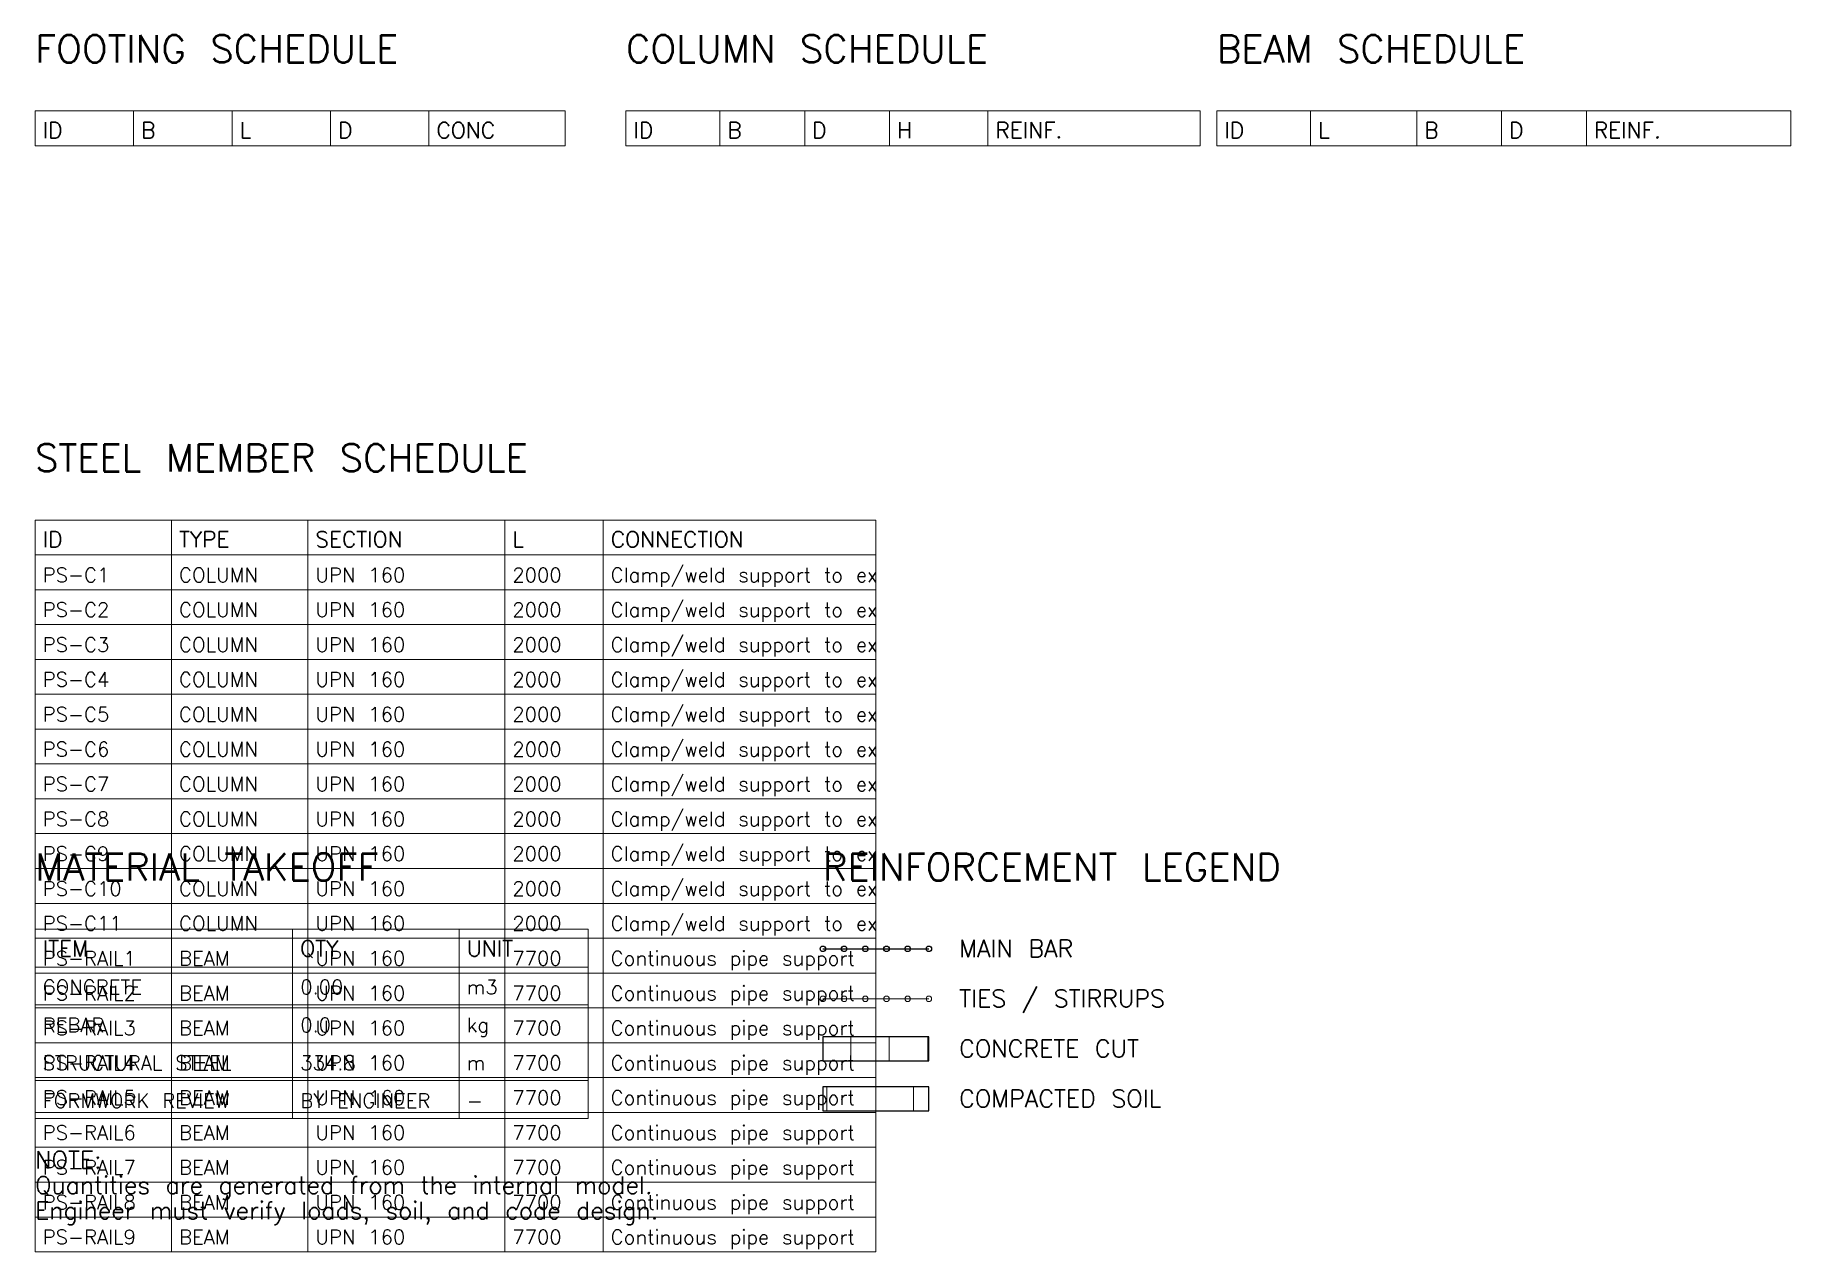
# Model space of a CAD drawing. Header units: millimetres. Extents: x -700 to 169160, y -35650 to 6360.
# Drawn here: x 82500 to 94090, y -29550 to -21520 of the extents above; entities that cross this region are included whole.
import ezdxf

# ---------------------------------------------------------------- set-up
doc = ezdxf.new("R2010")
doc.units = ezdxf.units.MM
for name, color, linetype, lineweight in [('SAI-A-BORDER', 7, 'Continuous', 25), ('SAI-A-TEXT', 4, 'Continuous', 13), ('SAI-A-TITLE', 6, 'Continuous', 30), ('SAI-H-CONCRETE', 8, 'Continuous', 13), ('SAI-H-SOIL', 8, 'Continuous', 13), ('SAI-S-REBAR', 1, 'Continuous', 25), ('SAI-S-TIES', 3, 'Continuous', 20), ('SAI-SCHEDULE', 4, 'Continuous', 13)]:
    doc.layers.add(name, color=color, linetype=linetype, lineweight=lineweight)
doc.styles.add('SAI-STANDARD', font='txt.shx')

msp = doc.modelspace()

# ---------------------------------------------------------------- texts
at = {"layer": 'SAI-A-TEXT', "style": 'SAI-STANDARD'}
for s, p in [('MAIN BAR', (88600, -27605)), ('TIES / STIRRUPS', (88600, -27935)), ('CONCRETE CUT', (88600, -28265)), ('COMPACTED SOIL', (88600, -28595)), ('NOTE:', (82500, -29000)), ('Quantities are generated from the internal model.', (82500, -29167)), ('Engineer must verify loads, soil, and code design.', (82500, -29334))]:
    msp.add_text(s, height=115, dxfattribs=at).set_placement(p)
at = {"layer": 'SAI-A-TITLE', "style": 'SAI-STANDARD'}
for s, p in [('FOOTING SCHEDULE', (82500, -21700)), ('COLUMN SCHEDULE', (86400, -21700)), ('BEAM SCHEDULE', (90300, -21700)), ('STEEL MEMBER SCHEDULE', (82500, -24400)), ('MATERIAL TAKEOFF', (82500, -27100)), ('REINFORCEMENT LEGEND', (87700, -27100))]:
    msp.add_text(s, height=180, dxfattribs=at).set_placement(p)
at = {"layer": 'SAI-SCHEDULE', "style": 'SAI-STANDARD'}
for s, height, p in [('ID', 105, (82550, -22200)), ('B', 105, (83200, -22200)), ('L', 105, (83850, -22200)), ('D', 105, (84500, -22200)), ('CONC', 105, (85150, -22200)), ('ID', 105, (86450, -22200)), ('B', 105, (87070, -22200)), ('D', 105, (87630, -22200)), ('H', 105, (88190, -22200)), ('REINF.', 105, (88840, -22200)), ('ID', 105, (90350, -22200)), ('L', 105, (90970, -22200)), ('B', 105, (91670, -22200)), ('D', 105, (92230, -22200)), ('REINF.', 105, (92790, -22200)), ('ID', 105, (82550, -24900)), ('TYPE', 105, (83450, -24900)), ('SECTION', 105, (84350, -24900)), ('L', 105, (85650, -24900)), ('CONNECTION', 105, (86300, -24900)), ('Clamp/weld support to ex', 95, (86300, -25130)), ('PS-C1', 95, (82550, -25130)), ('COLUMN', 95, (83450, -25130)), ('UPN 160', 95, (84350, -25130)), ('2000', 95, (85650, -25130)), ('PS-C2', 95, (82550, -25360)), ('COLUMN', 95, (83450, -25360)), ('UPN 160', 95, (84350, -25360)), ('2000', 95, (85650, -25360)), ('Clamp/weld support to ex', 95, (86300, -25360)), ('PS-C3', 95, (82550, -25590)), ('COLUMN', 95, (83450, -25590)), ('UPN 160', 95, (84350, -25590)), ('2000', 95, (85650, -25590)), ('Clamp/weld support to ex', 95, (86300, -25590)), ('PS-C4', 95, (82550, -25820)), ('COLUMN', 95, (83450, -25820)), ('UPN 160', 95, (84350, -25820)), ('2000', 95, (85650, -25820)), ('Clamp/weld support to ex', 95, (86300, -25820)), ('PS-C5', 95, (82550, -26050)), ('COLUMN', 95, (83450, -26050)), ('UPN 160', 95, (84350, -26050)), ('2000', 95, (85650, -26050)), ('Clamp/weld support to ex', 95, (86300, -26050)), ('PS-C6', 95, (82550, -26280)), ('COLUMN', 95, (83450, -26280)), ('UPN 160', 95, (84350, -26280)), ('2000', 95, (85650, -26280)), ('Clamp/weld support to ex', 95, (86300, -26280)), ('PS-C7', 95, (82550, -26510)), ('COLUMN', 95, (83450, -26510)), ('UPN 160', 95, (84350, -26510)), ('2000', 95, (85650, -26510)), ('Clamp/weld support to ex', 95, (86300, -26510)), ('PS-C8', 95, (82550, -26740)), ('COLUMN', 95, (83450, -26740)), ('UPN 160', 95, (84350, -26740)), ('2000', 95, (85650, -26740)), ('Clamp/weld support to ex', 95, (86300, -26740)), ('PS-C9', 95, (82550, -26970)), ('COLUMN', 95, (83450, -26970)), ('UPN 160', 95, (84350, -26970)), ('2000', 95, (85650, -26970)), ('Clamp/weld support to ex', 95, (86300, -26970)), ('PS-C10', 95, (82550, -27200)), ('COLUMN', 95, (83450, -27200)), ('UPN 160', 95, (84350, -27200)), ('2000', 95, (85650, -27200)), ('Clamp/weld support to ex', 95, (86300, -27200)), ('PS-C11', 95, (82550, -27430)), ('COLUMN', 95, (83450, -27430)), ('UPN 160', 95, (84350, -27430)), ('2000', 95, (85650, -27430)), ('Clamp/weld support to ex', 95, (86300, -27430)), ('PS-RAIL1', 95, (82550, -27660)), ('ITEM', 105, (82550, -27600)), ('BEAM', 95, (83450, -27660)), ('QTY', 105, (84250, -27600)), ('UPN 160', 95, (84350, -27660)), ('UNIT', 105, (85350, -27600)), ('7700', 95, (85650, -27660)), ('Continuous pipe support ', 95, (86300, -27660)), ('CONCRETE', 95, (82550, -27850)), ('PS-RAIL2', 95, (82550, -27890)), ('BEAM', 95, (83450, -27890)), ('0.00', 95, (84250, -27850)), ('UPN 160', 95, (84350, -27890)), ('m3', 95, (85350, -27850)), ('7700', 95, (85650, -27890)), ('Continuous pipe support ', 95, (86300, -27890)), ('REBAR', 95, (82550, -28100)), ('PS-RAIL3', 95, (82550, -28120)), ('BEAM', 95, (83450, -28120)), ('0.0', 95, (84250, -28100)), ('UPN 160', 95, (84350, -28120)), ('kg', 95, (85350, -28100)), ('7700', 95, (85650, -28120)), ('Continuous pipe support ', 95, (86300, -28120)), ('STRUCTURAL STEEL', 95, (82550, -28350)), ('PS-RAIL4', 95, (82550, -28350)), ('BEAM', 95, (83450, -28350)), ('334.8', 95, (84250, -28350)), ('UPN 160', 95, (84350, -28350)), ('7700', 95, (85650, -28350)), ('Continuous pipe support ', 95, (86300, -28350)), ('m', 95, (85350, -28350)), ('PS-RAIL5', 95, (82550, -28580)), ('FORMWORK REVIEW', 95, (82550, -28600)), ('BEAM', 95, (83450, -28580)), ('BY ENGINEER', 95, (84250, -28600)), ('UPN 160', 95, (84350, -28580)), ('7700', 95, (85650, -28580)), ('Continuous pipe support ', 95, (86300, -28580)), ('-', 95, (85350, -28600)), ('PS-RAIL6', 95, (82550, -28810)), ('BEAM', 95, (83450, -28810)), ('UPN 160', 95, (84350, -28810)), ('7700', 95, (85650, -28810)), ('Continuous pipe support ', 95, (86300, -28810)), ('PS-RAIL7', 95, (82550, -29040)), ('BEAM', 95, (83450, -29040)), ('UPN 160', 95, (84350, -29040)), ('7700', 95, (85650, -29040)), ('Continuous pipe support ', 95, (86300, -29040)), ('PS-RAIL8', 95, (82550, -29270)), ('BEAM', 95, (83450, -29270)), ('UPN 160', 95, (84350, -29270)), ('7700', 95, (85650, -29270)), ('Continuous pipe support ', 95, (86300, -29270)), ('PS-RAIL9', 95, (82550, -29500)), ('BEAM', 95, (83450, -29500)), ('UPN 160', 95, (84350, -29500)), ('7700', 95, (85650, -29500)), ('Continuous pipe support ', 95, (86300, -29500))]:
    msp.add_text(s, height=height, dxfattribs=at).set_placement(p)

# ---------------------------------------------------------------- hatches: boundary and pattern name
at = {"layer": 'SAI-H-CONCRETE'}
h = msp.add_hatch(dxfattribs=at)
h.set_pattern_fill('ANSI31', scale=80, angle=45)
h.paths.add_polyline_path([(87700, -28290), (88400, -28290), (88400, -28130), (87700, -28130)])
at = {"layer": 'SAI-H-SOIL'}
h = msp.add_hatch(dxfattribs=at)
h.set_pattern_fill('ANSI32', scale=90, angle=45)
h.paths.add_polyline_path([(87700, -28620), (88400, -28620), (88400, -28460), (87700, -28460)])

# ---------------------------------------------------------------- linework, layer by layer
at = {"layer": 'SAI-A-BORDER'}
for points in [[(87700, -28290), (88400, -28290), (88400, -28130), (87700, -28130), (87700, -28290)], [(87700, -28620), (88400, -28620), (88400, -28460), (87700, -28460), (87700, -28620)]]:
    msp.add_lwpolyline(points, dxfattribs=at)
at = {"layer": 'SAI-S-REBAR'}
msp.add_line((87700, -27550), (88400, -27550), dxfattribs=at)
for centre in [(87700, -27550), (87840, -27550), (87980, -27550), (88120, -27550), (88260, -27550), (88400, -27550)]:
    msp.add_circle(centre, 18, dxfattribs=at)
at = {"layer": 'SAI-S-TIES'}
msp.add_line((87700, -27880), (88400, -27880), dxfattribs=at)
for centre in [(87700, -27880), (87840, -27880), (87980, -27880), (88120, -27880), (88260, -27880), (88400, -27880)]:
    msp.add_circle(centre, 18, dxfattribs=at)
at = {"layer": 'SAI-SCHEDULE'}
for p, q in [((82500, -22020), (82500, -22250)), ((83150, -22020), (83150, -22250)), ((83800, -22020), (83800, -22250)), ((84450, -22020), (84450, -22250)), ((85100, -22020), (85100, -22250)), ((86000, -22020), (86000, -22250)), ((86400, -22020), (86400, -22250)), ((87020, -22020), (87020, -22250)), ((87580, -22020), (87580, -22250)), ((88140, -22020), (88140, -22250)), ((88790, -22020), (88790, -22250)), ((90190, -22020), (90190, -22250)), ((90300, -22020), (90300, -22250)), ((90920, -22020), (90920, -22250)), ((91620, -22020), (91620, -22250)), ((92180, -22020), (92180, -22250)), ((92740, -22020), (92740, -22250)), ((94090, -22020), (94090, -22250)), ((82500, -22250), (86000, -22250)), ((86400, -22250), (90190, -22250)), ((90300, -22250), (94090, -22250)), ((82500, -24720), (82500, -29550)), ((83400, -24720), (83400, -29550)), ((84300, -24720), (84300, -29550)), ((85600, -24720), (85600, -29550)), ((86250, -24720), (86250, -29550)), ((88050, -24720), (88050, -29550)), ((82500, -24950), (88050, -24950)), ((82500, -25180), (88050, -25180)), ((82500, -25410), (88050, -25410)), ((82500, -25640), (88050, -25640)), ((82500, -25870), (88050, -25870)), ((82500, -26100), (88050, -26100)), ((82500, -26330), (88050, -26330)), ((82500, -26560), (88050, -26560)), ((82500, -26790), (88050, -26790)), ((82500, -27020), (88050, -27020)), ((82500, -27250), (88050, -27250)), ((82500, -27420), (82500, -28670)), ((84200, -27420), (84200, -28670)), ((85300, -27420), (85300, -28670)), ((86150, -27420), (86150, -28670)), ((82500, -27480), (88050, -27480)), ((82500, -27670), (86150, -27670)), ((82500, -27710), (88050, -27710)), ((82500, -27920), (86150, -27920)), ((82500, -27940), (88050, -27940)), ((82500, -28170), (88050, -28170)), ((82500, -28170), (86150, -28170)), ((82500, -28400), (88050, -28400)), ((82500, -28420), (86150, -28420)), ((82500, -28630), (88050, -28630)), ((82500, -28670), (86150, -28670)), ((82500, -28860), (88050, -28860)), ((82500, -29090), (88050, -29090)), ((82500, -29320), (88050, -29320)), ((82500, -29550), (88050, -29550))]:
    msp.add_line(p, q, dxfattribs=at)
for points in [[(82500, -22020), (86000, -22020), (86000, -22250), (82500, -22250), (82500, -22020)], [(86400, -22020), (90190, -22020), (90190, -22250), (86400, -22250), (86400, -22020)], [(90300, -22020), (94090, -22020), (94090, -22250), (90300, -22250), (90300, -22020)], [(82500, -24720), (88050, -24720), (88050, -24950), (82500, -24950), (82500, -24720)], [(82500, -27420), (86150, -27420), (86150, -27670), (82500, -27670), (82500, -27420)]]:
    msp.add_lwpolyline(points, dxfattribs=at)

msp.set_redraw_order([(e.dxf.handle, doc.entitydb.next_handle()) for e in msp.query("TEXT MTEXT ATTDEF DIMENSION ARC_DIMENSION")])  # texts and dimensions are drawn at this point

doc.saveas('drawing.dxf')
